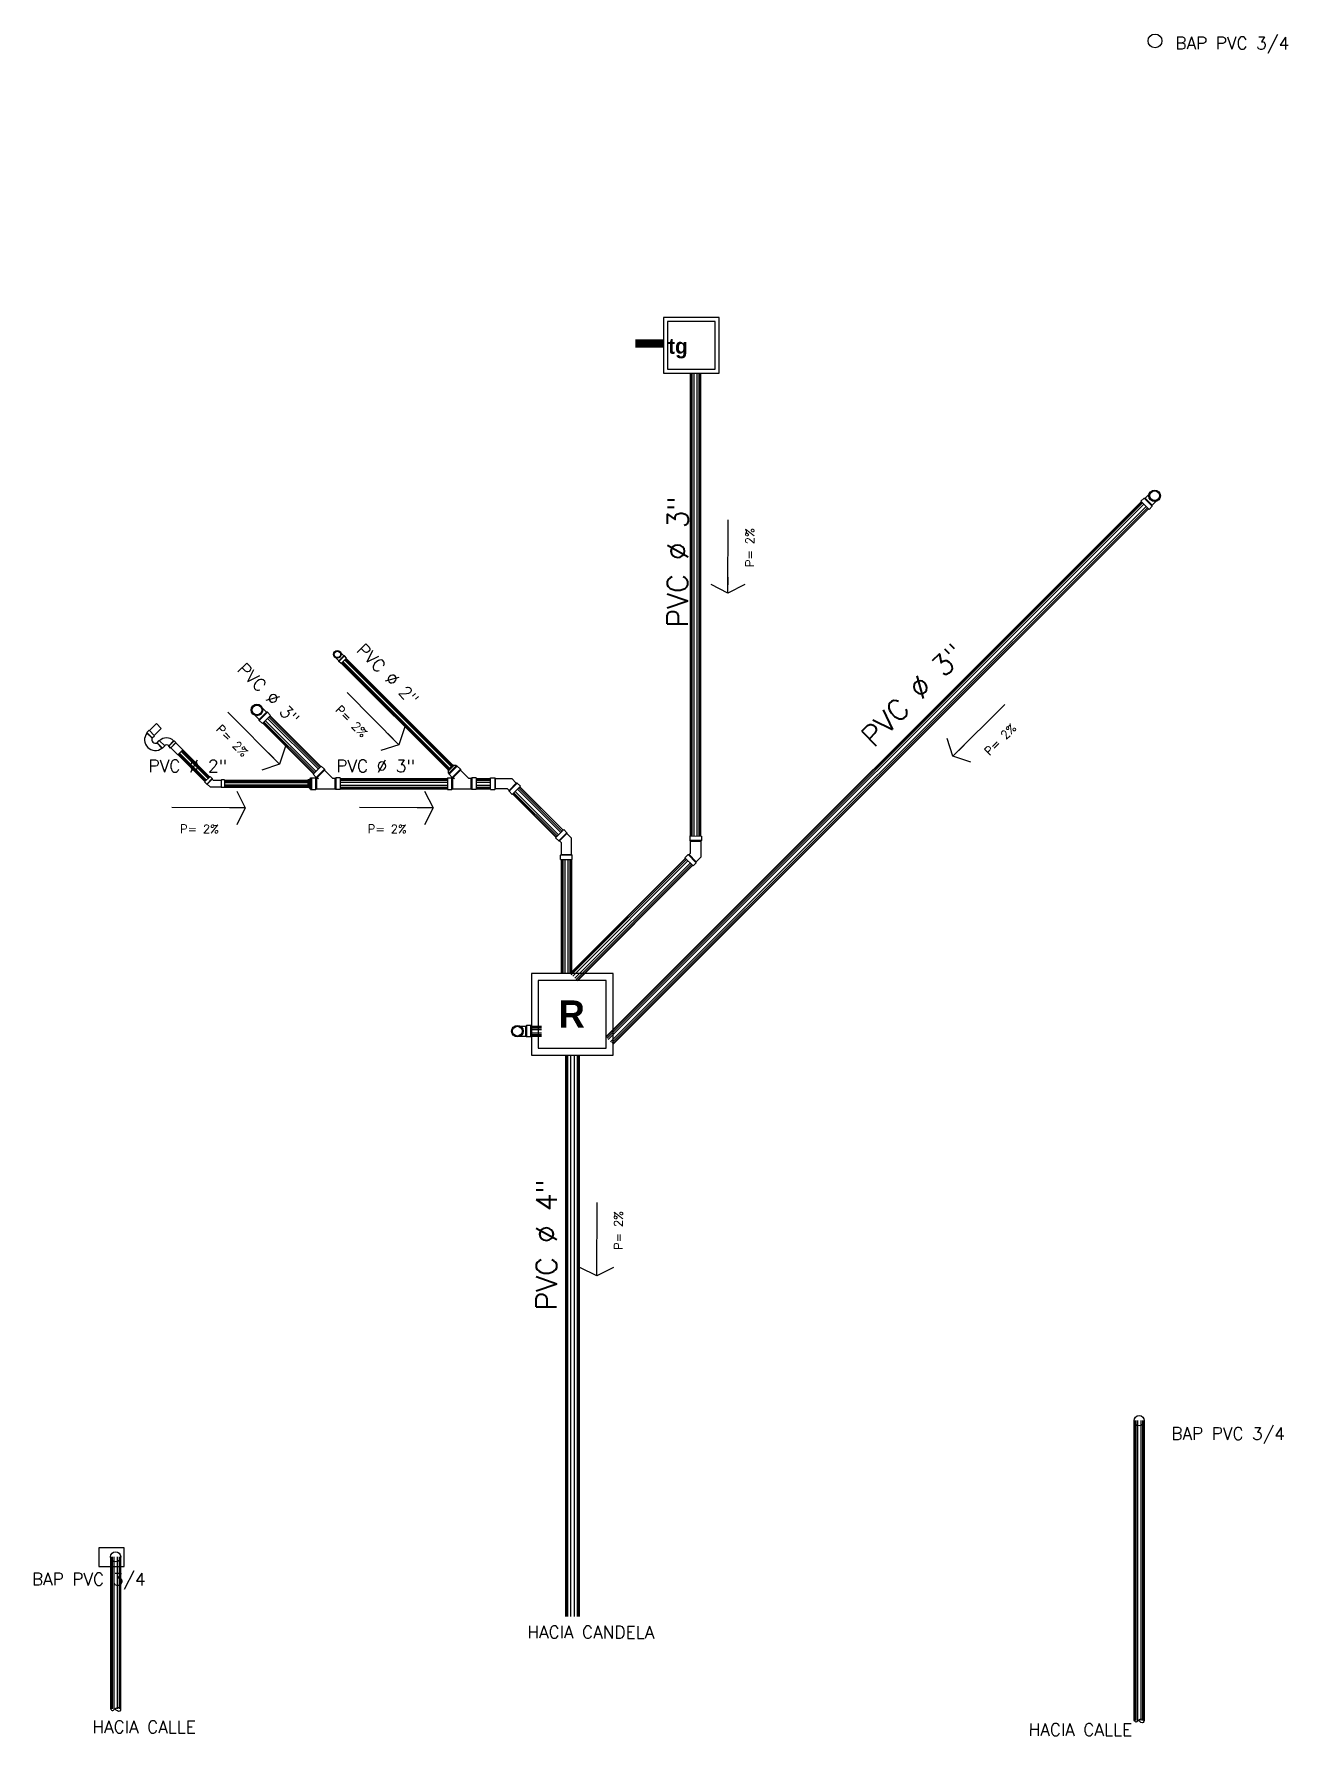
# Model space of a CAD drawing. Header units: inches. Extents: x -9 to 337, y -247 to 209.
# Drawn here: x 28.64 to 37.87, y -181.83 to -169.3 of the extents above; entities that cross this region are included whole.
import ezdxf

# ---------------------------------------------------------------- set-up
doc = ezdxf.new("R2010")
doc.units = ezdxf.units.IN
doc.header["$MEASUREMENT"] = 0
for name, color, linetype in [('agua', 4, 'Continuous'), ('DRENAJE', 1, 'Continuous'), ('ESCALAS', 1, 'Continuous'), ('SIMBOLOS', 7, 'Continuous')]:
    doc.layers.add(name, color=color, linetype=linetype)
doc.styles.add('MtXpl_BankGothic_Lt_', font='bgothl.ttf')
doc.styles.add('NT_75', font='romans.shx', dxfattribs={"height": 0.152})
doc.dimstyles.new('DD_75 FLE', dxfattribs={"dimtxt": 0.152, "dimasz": 0.165, "dimexe": 0.12, "dimexo": 0.12, "dimgap": 0.075, "dimtad": 1, "dimzin": 0, "dimdsep": 46, "dimtxsty": 'NT_75', "dimblk": 'FLECHA', "dimcen": 0.12, "dimdle": 0.12, "dimclrt": 4, "dimaunit": 1, "dimadec": 4, "dimazin": 0, "dimtfac": 1, "dimtofl": 0, "dimtmove": 2, "dimatfit": 3, "dimldrblk": 'FLECHA', "dimfxl": 1, "dimtolj": 1, "dimtzin": 0, "dimarcsym": 0})

msp = doc.modelspace()

# ---------------------------------------------------------------- texts
at = {"color": 3, "insert": (33.31, -171.537), "char_height": 0.1134, "attachment_point": 1, "style": 'MtXpl_BankGothic_Lt_'}
msp.add_mtext_dynamic_manual_height_columns('{\\fBankGothic Lt BT|b1|i0|c0|p34;tg}', width=0.19461, gutter_width=1, heights=[0], dxfattribs=at)
at = {"layer": 'agua', "style": 'NT_75'}
for s, height, rotation, p in [('BAP PVC 3/4', 0.0912, 359.9104, (37.043, -169.408)), ('PVC %%C 3"', 0.152, 89.9104, (33.455, -173.665)), ('PVC %%C 2"', 0.0912, 314.9104, (31.009, -173.839)), ('PVC %%C 3"', 0.152, 44.9104, (34.823, -174.555)), ('PVC %%C 3"', 0.0912, 314.9104, (30.132, -173.982)), ('PVC %%C 2"', 0.0912, 359.9104, (29.485, -174.731)), ('PVC %%C 3"', 0.0912, 359.9104, (30.867, -174.731)), ('PVC %%C 4"', 0.152, 89.9104, (32.489, -178.693)), ('BAP PVC 3/4', 0.0912, 359.9104, (37.013, -179.646)), ('BAP PVC 3/4', 0.0912, 359.9104, (28.627, -180.718)), ('HACIA CANDELA', 0.0912, 359.9104, (32.273, -181.108)), ('HACIA CALLE', 0.0912, 359.9104, (29.072, -181.806)), ('HACIA CALLE', 0.0912, 359.9104, (35.962, -181.826))]:
    msp.add_text(s, height=height, rotation=rotation, dxfattribs=at).set_placement(p)
at = {"layer": 'agua', "color": 2, "style": 'NT_75'}
for rotation, p in [(89.7893, (33.941, -173.222)), (314.7893, (30.855, -174.277)), (314.7893, (29.978, -174.42)), (44.9122, (35.674, -174.614)), (359.7893, (29.716, -175.18)), (359.7893, (31.098, -175.18)), (89.7893, (32.974, -178.25))]:
    msp.add_text('P= 2%', height=0.0626, rotation=rotation, dxfattribs=at).set_placement(p)

# ---------------------------------------------------------------- blocks, each defined once
blk = doc.blocks.new('CAJA REGISTRO')
at = {"color": 4}
blk.add_lwpolyline([(-0.3, 0), (0.3, 0), (0.3, 0.6), (-0.3, 0.6), (-0.3, 0)], dxfattribs=at)
blk.add_lwpolyline([(-0.3, 0), (0.3, 0), (0.3, 0.6), (-0.3, 0.6), (-0.3, 0)], dxfattribs=at)
blk.add_lwpolyline([(-0.25, 0.05), (0.25, 0.05), (0.25, 0.55), (-0.25, 0.55)], close=True, dxfattribs=at)
at = {"color": 5, "insert": (-0.101, 0.402), "char_height": 0.2, "attachment_point": 1, "style": 'MtXpl_BankGothic_Lt_'}
blk.add_mtext_dynamic_manual_height_columns('{\\fBankGothic Lt BT|b1|i0|c0|p34;R}', width=0.19461, gutter_width=1, heights=[0], dxfattribs=at)
blk = doc.blocks.new('4004CSDP')
at = {"layer": 'DRENAJE', "color": 3}
for p, q in [((-0.064, 0.15), (-0.064, 0.101)), ((0.064, 0.15), (-0.064, 0.15)), ((-0.064, 0.101), (-0.056, 0.093)), ((-0.056, 0.03), (-0.056, 0.093)), ((0.064, 0.101), (0.056, 0.093)), ((0.056, 0.03), (0.056, 0.093)), ((0.064, 0.15), (0.064, 0.101))]:
    blk.add_line(p, q, dxfattribs=at)
at = {"layer": 'DRENAJE', "color": 1}
for p, q in [((-0.064, 0.101), (0.064, 0.101)), ((0.056, 0.093), (-0.056, 0.093))]:
    blk.add_line(p, q, dxfattribs=at)
at = {"layer": 'DRENAJE', "color": 2}
for radius in [0.064, 0.0538]:
    blk.add_circle((0, 0), radius, dxfattribs=at)
blk = doc.blocks.new('A$C3D1B28AD')
at = {"layer": 'DRENAJE', "color": 3}
for p, q in [((0.006, 0.254), (-0.12, 0.128)), ((0.04, 0.299), (0.006, 0.265)), ((0.006, 0.265), (0.006, 0.254)), ((0.131, 0.209), (0.04, 0.299)), ((0.131, 0.209), (0.096, 0.175)), ((-0.128, 0.049), (-0.12, 0.056)), ((-0.128, 0), (-0.128, 0.049)), ((0, 0), (-0.128, 0)), ((-0.12, 0.128), (-0.12, 0.056)), ((-0.008, 0.081), (0.086, 0.175)), ((-0.008, 0.056), (-0.008, 0.081)), ((0, 0.049), (-0.008, 0.056)), ((0, 0), (0, 0.049)), ((0.096, 0.175), (0.086, 0.175))]:
    blk.add_line(p, q, dxfattribs=at)
at = {"layer": 'DRENAJE', "color": 1}
for p, q in [((0.006, 0.265), (0.096, 0.175)), ((0.086, 0.175), (0.006, 0.254)), ((0, 0.049), (-0.128, 0.049)), ((-0.12, 0.056), (-0.008, 0.056))]:
    blk.add_line(p, q, dxfattribs=at)
blk = doc.blocks.new('4004YDBP')
at = {"layer": 'DRENAJE', "color": 3}
for p, q in [((0.064, 0.212), (-0.064, 0.212)), ((-0.064, 0.212), (-0.064, 0.163)), ((0.064, 0.212), (0.064, 0.163)), ((0.104, 0.195), (0.07, 0.161)), ((0.195, 0.105), (0.104, 0.195)), ((-0.064, 0.163), (-0.056, 0.156)), ((-0.056, 0.156), (-0.056, -0.048)), ((0.064, 0.163), (0.056, 0.156)), ((0.056, 0.136), (0.056, 0.156)), ((0.07, 0.15), (0.056, 0.136)), ((0.056, -0.023), (0.15, 0.07)), ((0.07, 0.161), (0.07, 0.15)), ((0.16, 0.07), (0.15, 0.07)), ((0.195, 0.105), (0.16, 0.07)), ((-0.064, -0.056), (-0.056, -0.048)), ((-0.064, -0.104), (-0.064, -0.056)), ((0.064, -0.104), (-0.064, -0.104)), ((0.056, -0.048), (0.056, -0.023)), ((0.064, -0.056), (0.056, -0.048)), ((0.064, -0.104), (0.064, -0.056))]:
    blk.add_line(p, q, dxfattribs=at)
at = {"layer": 'DRENAJE', "color": 1}
for p, q in [((-0.064, 0.163), (0.064, 0.163)), ((0.056, 0.156), (-0.056, 0.156)), ((0.07, 0.161), (0.16, 0.07)), ((0.15, 0.07), (0.07, 0.15)), ((0.064, -0.056), (-0.064, -0.056)), ((-0.056, -0.048), (0.056, -0.048))]:
    blk.add_line(p, q, dxfattribs=at)
blk = doc.blocks.new('A$C3BCC7B92')
at = {"layer": 'SIMBOLOS', "color": 1}
for p, q in [((-0.1, 0.016), (0.1, 0.016)), ((-0.1, 0.016), (-0.1, 0)), ((0.1, 0), (-0.1, 0)), ((-0.093, 0.016), (-0.063, 0.048)), ((0.068, 0.064), (-0.068, 0.064)), ((-0.068, 0.048), (-0.068, 0.064)), ((0.068, 0.048), (-0.068, 0.048)), ((0.093, 0.016), (0.063, 0.048)), ((0.068, 0.048), (0.068, 0.064)), ((0.1, 0.016), (0.1, 0))]:
    blk.add_line(p, q, dxfattribs=at)
blk = doc.blocks.new('A$C55507F12')
at = {"layer": 'SIMBOLOS', "color": 3, "linetype": 'Continuous'}
for p, q in [((-1.237, 0.113), (-1.011, 0.113)), ((-0.329, 0.113), (-0.329, -0.113)), ((0, 0.113), (0, -0.113)), ((-1.237, -0.216), (-1.011, -0.216))]:
    blk.add_line(p, q, dxfattribs=at)
at = {"layer": 'SIMBOLOS', "color": 3}
for p, q in [((-1.237, -0.216), (-1.237, 0.113)), ((-1.011, -0.216), (-1.011, 0.113)), ((-0.431, 0.111), (-0.416, 0.126)), ((-0.329, 0.126), (-0.416, 0.126)), ((-0.416, 0.126), (-0.329, 0.126)), ((-0.329, -0.126), (-0.329, 0.126)), ((-0.329, 0.113), (0, 0.113)), ((-0.996, -0.216), (-1.252, -0.216)), ((-1.252, -0.322), (-1.252, -0.216)), ((-1.252, -0.322), (-1.237, -0.337)), ((-0.996, -0.322), (-1.003, -0.329)), ((-0.996, -0.322), (-0.996, -0.216)), ((-0.77, -0.216), (-0.514, -0.216)), ((-0.77, -0.322), (-0.77, -0.216)), ((-0.77, -0.322), (-0.762, -0.329)), ((-0.514, -0.322), (-0.529, -0.337)), ((-0.514, -0.322), (-0.514, -0.216)), ((-0.416, -0.126), (-0.427, -0.115)), ((-0.329, -0.126), (-0.416, -0.126)), ((-0.416, -0.126), (-0.329, -0.126)), ((-0.329, -0.113), (0, -0.113))]:
    blk.add_line(p, q, dxfattribs=at)
at = {"layer": 'SIMBOLOS', "color": 1}
for p, q in [((-0.431, 0.111), (-0.427, -0.115)), ((-0.416, -0.126), (-0.416, 0.126)), ((-0.996, -0.322), (-1.252, -0.322)), ((-1.003, -0.329), (-1.237, -0.337)), ((-0.77, -0.322), (-0.514, -0.322)), ((-0.762, -0.329), (-0.529, -0.337))]:
    blk.add_line(p, q, dxfattribs=at)
at = {"layer": 'SIMBOLOS', "color": 3}
for centre, radius, start, end in [((-0.438, -0.21), 0.321, 88.709, 181.2095), ((-0.883, -0.293), 0.357, 187.1124, 352.8876), ((-0.883, -0.269), 0.135, 206.3782, 333.6368), ((-0.431, -0.209), 0.0941, 87.7068, 184.5886)]:
    blk.add_arc(centre, radius, start, end, dxfattribs=at)
blk = doc.blocks.new('FLECHA')
blk.add_line((0, 0), (-1.16, 0))
at = {"color": 9, "linetype": 'ByBlock'}
for p, q in [((-0.62, 1.24), (0, 0)), ((0, 0), (-0.62, -1.24))]:
    blk.add_line(p, q, dxfattribs=at)

# ---------------------------------------------------------------- linework, layer by layer
at = {"color": 2}
for p, q in [((33.069, -171.549), (33.275, -171.549)), ((33.069, -171.599), (33.275, -171.599)), ((33.475, -175.202), (33.475, -171.793)), ((33.55, -175.202), (33.55, -171.793)), ((36.793, -172.739), (32.851, -176.681)), ((36.846, -172.792), (32.904, -176.734)), ((30.904, -173.928), (31.691, -174.715)), ((30.939, -173.893), (31.726, -174.679)), ((30.327, -174.37), (30.7, -174.743)), ((30.38, -174.317), (30.753, -174.69)), ((29.702, -174.602), (29.9, -174.801)), ((29.737, -174.567), (29.935, -174.765)), ((30.044, -174.791), (30.658, -174.791)), ((30.895, -174.778), (31.686, -174.778)), ((31.897, -174.778), (32.002, -174.778)), ((30.044, -174.841), (30.658, -174.841)), ((30.895, -174.853), (31.686, -174.853)), ((31.897, -174.853), (32.002, -174.853)), ((32.166, -174.892), (32.484, -175.21)), ((32.219, -174.839), (32.537, -175.157)), ((32.523, -175.374), (32.523, -176.214)), ((32.589, -176.214), (33.437, -175.365)), ((32.598, -175.374), (32.598, -176.214)), ((32.642, -176.267), (33.49, -175.418)), ((32.3, -176.601), (32.377, -176.601)), ((32.3, -176.676), (32.377, -176.676)), ((32.554, -176.814), (32.554, -180.948)), ((32.654, -176.814), (32.654, -180.948)), ((36.738, -179.506), (36.738, -181.713)), ((36.813, -179.506), (36.813, -181.713)), ((29.205, -180.509), (29.205, -181.629)), ((29.28, -180.509), (29.28, -181.629))]:
    msp.add_line(p, q, dxfattribs=at)
at = {"color": 8}
for p, q in [((33.069, -171.554), (33.275, -171.554)), ((33.069, -171.559), (33.275, -171.559)), ((33.069, -171.566), (33.275, -171.566)), ((33.069, -171.582), (33.275, -171.582)), ((33.069, -171.589), (33.275, -171.589)), ((33.069, -171.594), (33.275, -171.594)), ((33.477, -175.202), (33.477, -171.793)), ((33.487, -175.202), (33.487, -171.793)), ((33.5, -175.202), (33.5, -171.793)), ((33.524, -175.202), (33.524, -171.793)), ((33.537, -175.202), (33.537, -171.793)), ((33.547, -175.202), (33.547, -171.793)), ((36.795, -172.741), (32.853, -176.683)), ((36.802, -172.748), (32.86, -176.69)), ((36.811, -172.757), (32.869, -176.699)), ((36.828, -172.774), (32.886, -176.716)), ((36.838, -172.784), (32.896, -176.725)), ((36.845, -172.791), (32.903, -176.732)), ((30.907, -173.925), (31.694, -174.711)), ((30.911, -173.921), (31.698, -174.708)), ((30.916, -173.916), (31.703, -174.703)), ((30.927, -173.905), (31.714, -174.691)), ((30.932, -173.9), (31.719, -174.687)), ((30.936, -173.896), (31.722, -174.683)), ((30.328, -174.368), (30.701, -174.741)), ((30.335, -174.361), (30.708, -174.734)), ((30.345, -174.352), (30.718, -174.725)), ((30.362, -174.335), (30.735, -174.708)), ((30.371, -174.326), (30.744, -174.699)), ((30.378, -174.319), (30.751, -174.692)), ((29.705, -174.599), (29.904, -174.797)), ((29.709, -174.595), (29.907, -174.794)), ((29.714, -174.59), (29.912, -174.789)), ((29.725, -174.579), (29.923, -174.777)), ((29.73, -174.574), (29.928, -174.773)), ((29.733, -174.571), (29.932, -174.769)), ((30.044, -174.796), (30.658, -174.796)), ((30.044, -174.801), (30.658, -174.801)), ((30.044, -174.808), (30.658, -174.808)), ((30.895, -174.781), (31.686, -174.781)), ((30.895, -174.791), (31.686, -174.791)), ((30.895, -174.804), (31.686, -174.804)), ((31.897, -174.781), (32.002, -174.781)), ((31.897, -174.791), (32.002, -174.791)), ((31.897, -174.804), (32.002, -174.804)), ((30.044, -174.824), (30.658, -174.824)), ((30.044, -174.831), (30.658, -174.831)), ((30.044, -174.836), (30.658, -174.836)), ((30.895, -174.828), (31.686, -174.828)), ((30.895, -174.841), (31.686, -174.841)), ((30.895, -174.851), (31.686, -174.851)), ((31.897, -174.828), (32.002, -174.828)), ((31.897, -174.841), (32.002, -174.841)), ((31.897, -174.851), (32.002, -174.851)), ((32.168, -174.89), (32.486, -175.208)), ((32.175, -174.883), (32.493, -175.201)), ((32.184, -174.874), (32.502, -175.192)), ((32.201, -174.857), (32.519, -175.175)), ((32.21, -174.848), (32.528, -175.166)), ((32.217, -174.841), (32.536, -175.159)), ((32.525, -175.374), (32.525, -176.214)), ((32.535, -175.374), (32.535, -176.214)), ((32.548, -175.374), (32.548, -176.214)), ((32.572, -175.374), (32.572, -176.214)), ((32.585, -175.374), (32.585, -176.214)), ((32.59, -176.215), (33.438, -175.367)), ((32.595, -175.374), (32.595, -176.214)), ((32.597, -176.223), (33.445, -175.374)), ((32.607, -176.232), (33.455, -175.383)), ((32.624, -176.249), (33.472, -175.4)), ((32.633, -176.258), (33.481, -175.409)), ((32.64, -176.265), (33.488, -175.416)), ((32.3, -176.603), (32.377, -176.603)), ((32.3, -176.613), (32.377, -176.613)), ((32.3, -176.626), (32.377, -176.626)), ((32.3, -176.65), (32.377, -176.65)), ((32.3, -176.663), (32.377, -176.663)), ((32.3, -176.673), (32.377, -176.673)), ((32.559, -176.814), (32.559, -180.948)), ((32.569, -176.814), (32.569, -180.948)), ((32.59, -176.814), (32.59, -180.948)), ((32.618, -176.814), (32.618, -180.948)), ((32.639, -176.814), (32.639, -180.948)), ((32.649, -176.814), (32.649, -180.948)), ((36.741, -179.506), (36.741, -181.713)), ((36.751, -179.506), (36.751, -181.713)), ((36.764, -179.506), (36.764, -181.713)), ((36.788, -179.506), (36.788, -181.713)), ((36.801, -179.506), (36.801, -181.713)), ((36.811, -179.506), (36.811, -181.713)), ((29.208, -180.509), (29.208, -181.629)), ((29.218, -180.509), (29.218, -181.629)), ((29.231, -180.509), (29.231, -181.629)), ((29.255, -180.509), (29.255, -181.629)), ((29.268, -180.509), (29.268, -181.629)), ((29.278, -180.509), (29.278, -181.629))]:
    msp.add_line(p, q, dxfattribs=at)
msp.add_line((33.069, -171.574), (33.275, -171.574))
at = {"color": 3}
for points in [[(33.275, -171.793), (33.685, -171.793), (33.685, -171.383), (33.275, -171.383)], [(33.305, -171.763), (33.655, -171.763), (33.655, -171.413), (33.305, -171.413)]]:
    msp.add_lwpolyline(points, close=True, dxfattribs=at)
at = {"color": 4}
msp.add_lwpolyline([(29.119, -180.581), (29.307, -180.581), (29.307, -180.443), (29.119, -180.443)], close=True, dxfattribs=at)
at = {"color": 5}
for centre, radius in [((36.893, -169.347), 0.051), ((36.776, -179.506), 0.0375), ((29.243, -180.509), 0.0375)]:
    msp.add_circle(centre, radius, dxfattribs=at)
at = {"color": 2}
for points in [[(29.205, -181.629), (29.222, -181.64), (29.245, -181.622), (29.28, -181.629), (29.273, -181.644), (29.238, -181.628)], [(36.738, -181.713), (36.755, -181.724), (36.778, -181.706), (36.813, -181.713), (36.806, -181.729), (36.771, -181.712)]]:
    msp.add_spline(points, degree=3, dxfattribs=at)

# ---------------------------------------------------------------- block references
for name, p, xscale, yscale, zscale, rotation in [('4004CSDP', (36.89, -172.696), 0.6640624999999607, 0.6640624999999607, 0.6640624999999607, 135), ('4004CSDP', (30.875, -173.864), 0.4427083333332405, 0.4427083333332405, 0.4427083333332405, 224.9999999999999), ('4004CSDP', (30.283, -174.273), 0.6640624999999607, 0.6640624999999607, 0.6640624999999607, 224.9999999999999), ('A$C55507F12', (29.719, -174.585), 0.2213541666666712, 0.2213541666666712, 0.2213541666666712, 315), ('4004YDBP', (30.826, -174.816), 0.6658380681818495, 0.6658380681818495, 0.6658380681818495, 90.00000000000001), ('A$C3BCC7B92', (31.727, -174.716), 0.4261363636365477, 0.4261363636365477, 0.4261363636365477, 44.99999999999999), ('4004YDBP', (31.827, -174.816), 0.6658380681818495, 0.6658380681818495, 0.6658380681818495, 90.00000000000001), ('A$C3D1B28AD', (29.938, -174.763), -0.4438920454541264, 0.4438920454541264, 0.4438920454541264, 224.9999999999999), ('A$C3BCC7B92', (30.685, -174.816), 0.4261363636365477, 0.4261363636365477, 0.4261363636365477, 90), ('A$C3D1B28AD', (32.162, -174.895), -0.6658380681818922, 0.6658380681818922, 0.6658380681818922, 44.99999999999984), ('A$C3D1B28AD', (32.481, -175.214), 0.6658380681818922, 0.6658380681818922, 0.6658380681818922, 225.0000000000001), ('A$C3D1B28AD', (33.433, -175.361), -0.6658380681818921, 0.6658380681818921, 0.6658380681818921, 314.9999999999999), ('4004CSDP', (32.2, -176.638), 0.6640624999999608, 0.6640624999999608, 0.6640624999999608, 269.9999999999998)]:
    msp.add_blockref(name, p, dxfattribs=dict(xscale=xscale, yscale=yscale, zscale=zscale, rotation=rotation))
at = {"color": 5}
msp.add_blockref('CAJA REGISTRO', (32.604, -176.814), dxfattribs=at)

msp.set_redraw_order([(e.dxf.handle, doc.entitydb.next_handle()) for e in msp.query("TEXT MTEXT ATTDEF DIMENSION ARC_DIMENSION")])  # texts and dimensions are drawn at this point

# ---------------------------------------------------------------- leaders
at = {"layer": 'ESCALAS'}
for points in [[(33.75, -173.412), (33.752, -172.872)], [(31.327, -174.529), (30.947, -174.145)], [(30.45, -174.672), (30.069, -174.289)], [(35.406, -174.614), (35.788, -174.233)], [(30.197, -174.994), (29.657, -174.992)], [(31.579, -174.994), (31.039, -174.992)], [(32.784, -178.44), (32.786, -177.9)]]:
    msp.add_leader(points, dimstyle='DD_75 FLE', override={"dimasz": 0.1, "dimgap": 0.075, "dimtad": 0}, dxfattribs=at)

doc.saveas('drawing.dxf')
